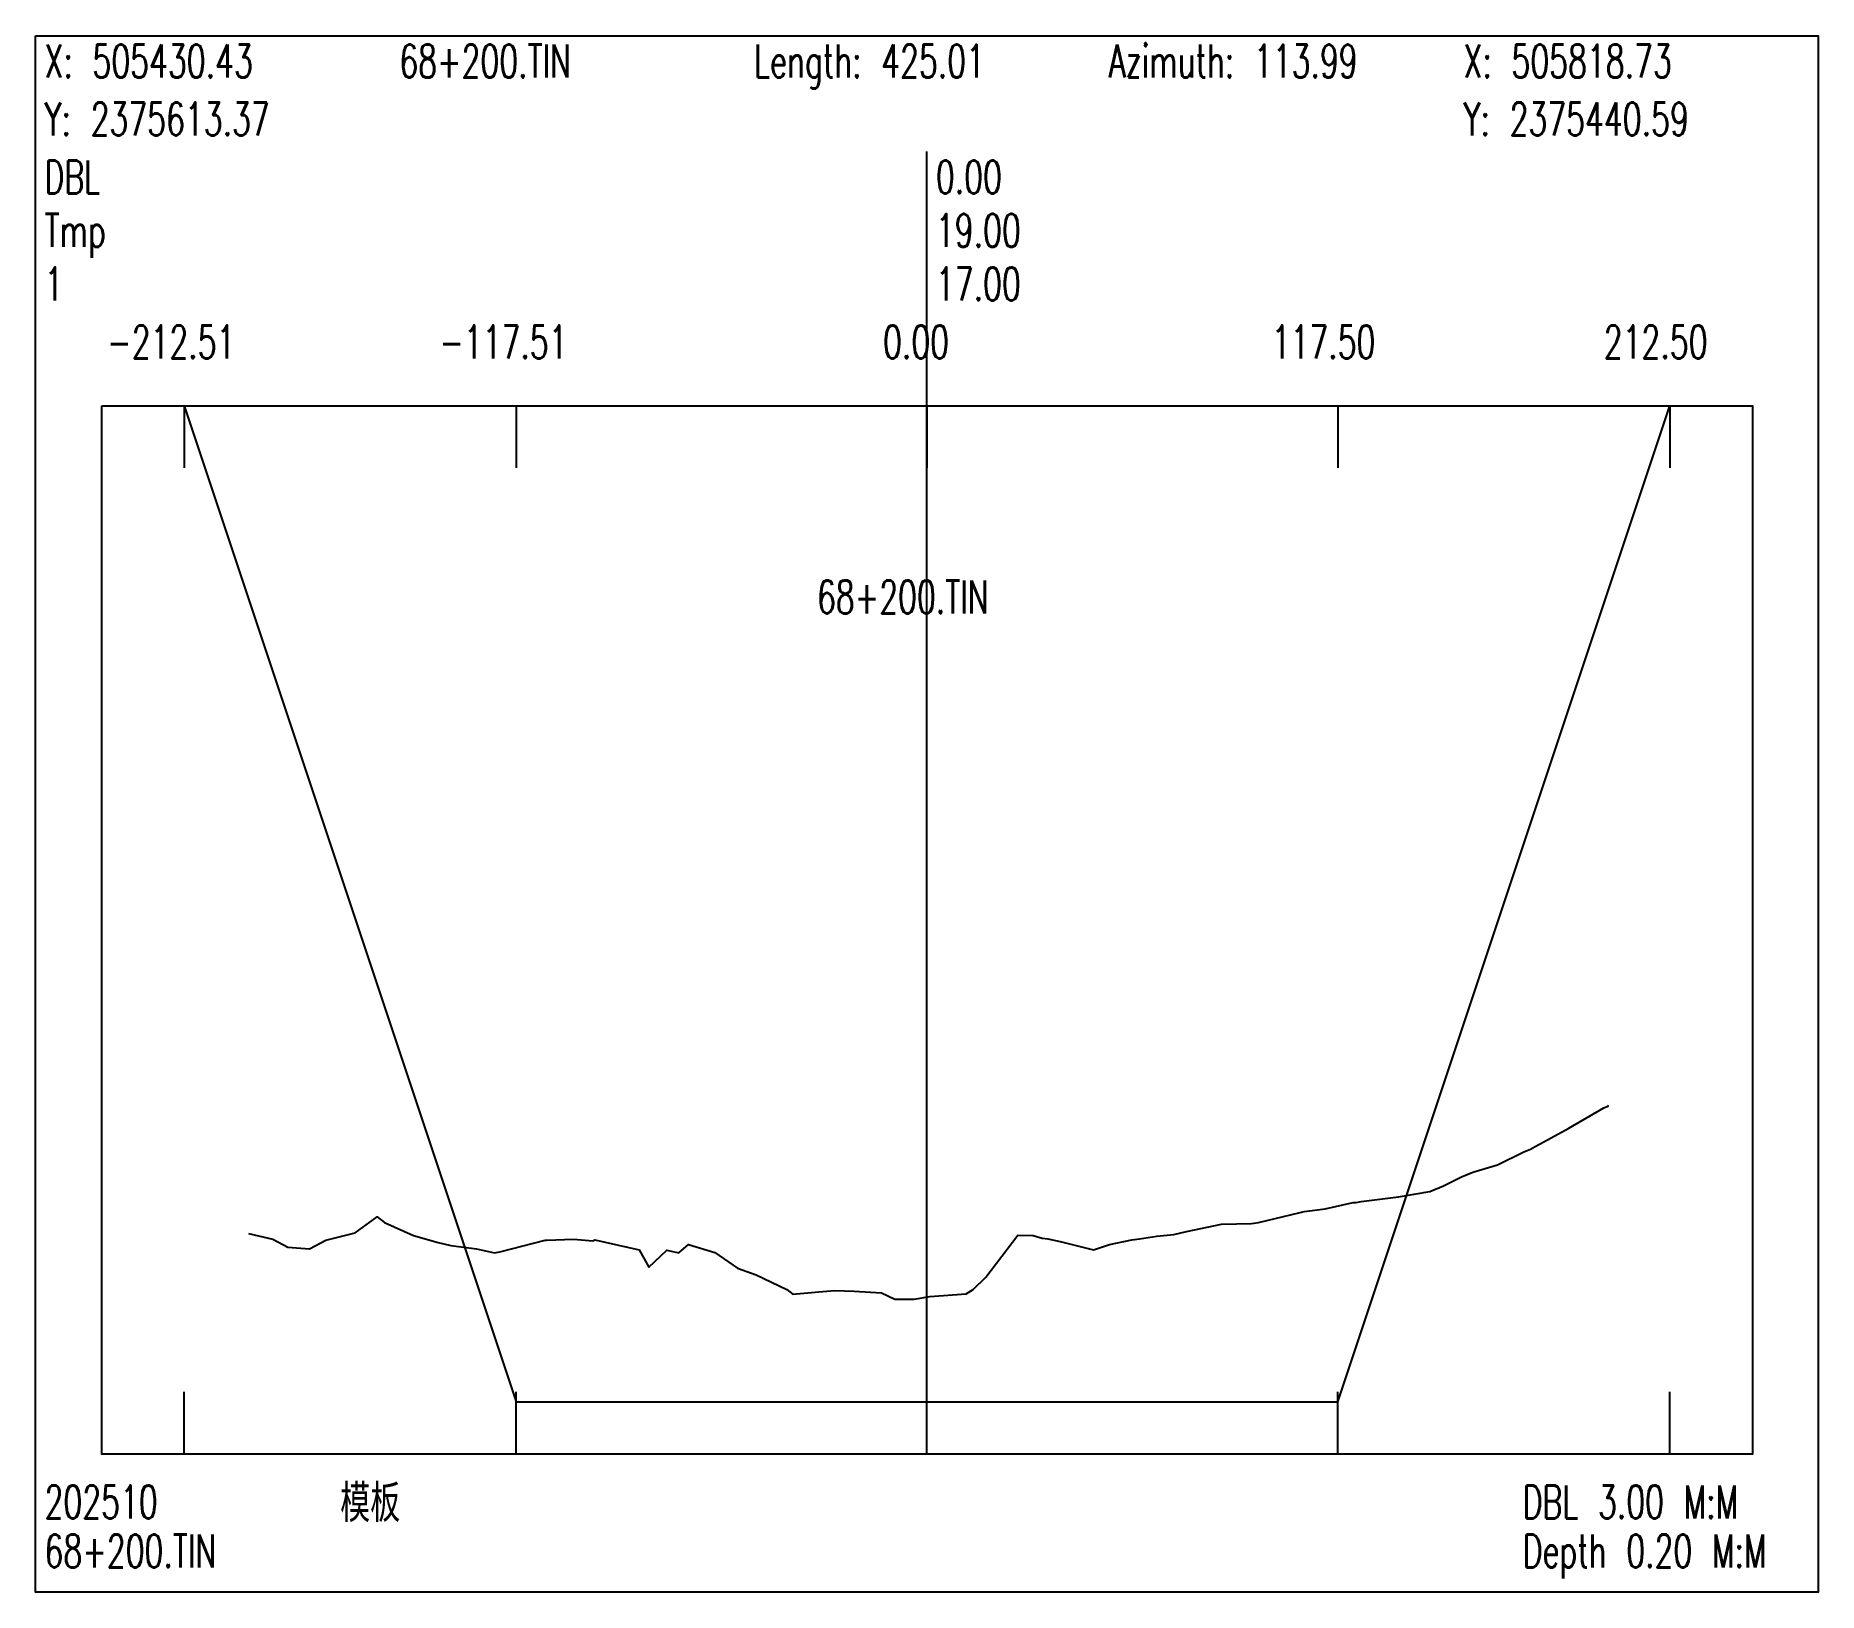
# Model space of a CAD drawing. Extents: x 1 to 171, y -4306 to 0.
# Drawn here: x 1 to 171, y -2821 to -2672.6 of the extents above; entities that cross this region are included whole.
import ezdxf

# ---------------------------------------------------------------- set-up
doc = ezdxf.new("R2010")
doc.units = 0
doc.header["$MEASUREMENT"] = 0
doc.layers.add('LABELS', color=7, linetype='Continuous')
doc.layers.add('XSECTION', color=7, linetype='Continuous')
doc.styles.get("Standard").update_dxf_attribs({"font": 'txt.shx'})

msp = doc.modelspace()

# ---------------------------------------------------------------- texts
at = {"layer": 'LABELS', "color": 0, "width": 0.666667}
for s, height, p in [('X: 505430.43', 3.1482, (1.85, -2676.58)), ('68+200.TIN', 3.148, (35.68, -2676.58)), ('Length: 425.01', 3.1482, (69.51, -2676.58)), ('Azimuth: 113.99', 3.1482, (103.34, -2676.58)), ('X: 505818.73', 3.1482, (137.17, -2676.58)), ('Y: 2375613.37', 3.1482, (1.85, -2682.1)), ('Y: 2375440.59', 3.1482, (137.17, -2682.1)), ('DBL', 3.148, (1.85, -2687.63)), ('0.00', 3.148, (86.85, -2687.63)), ('0.00', 3.148, (86.85, -2687.63)), ('Tmp', 3.148, (1.85, -2692.73)), ('19.00', 3.148, (86.85, -2692.73)), ('19.00', 3.148, (86.85, -2692.73)), ('-212.51', 3.148, (7.82, -2703.36)), ('-117.51', 3.148, (39.49, -2703.36)), ('0.00', 3.148, (81.81, -2703.36)), ('117.50', 3.148, (118.87, -2703.36)), ('212.50', 3.148, (150.54, -2703.36)), ('68+200.TIN', 3.148, (75.51, -2727.68)), ('模板', 3.148, (30.04, -2813.99)), ('DBL 3.00 M:M', 3.1482, (142.81, -2813.99)), ('68+200.TIN', 3.148, (1.85, -2818.67)), ('Depth 0.20 M:M', 3.1482, (142.81, -2818.67))]:
    msp.add_text(s, height=height, dxfattribs=at).set_placement(p)
at = {"layer": 'LABELS', "color": 1, "width": 0.666667}
for s, height, p in [('1', 3.15, (1.85, -2697.83)), ('17.00', 3.148, (86.85, -2697.83)), ('17.00', 3.148, (86.85, -2697.83)), ('202510', 3.148, (1.85, -2813.99))]:
    msp.add_text(s, height=height, dxfattribs=at).set_placement(p)

# ---------------------------------------------------------------- linework, layer by layer
at = {"layer": 'XSECTION', "color": 0, "linetype": 'Continuous'}
for points in [[(1, -2672.58), (171, -2672.58), (171, -2821.04), (1, -2821.04), (1, -2672.58)], [(86, -2807.87), (86, -2683.63)], [(86, -2807.87), (86, -2683.63)], [(7.3, -2707.87), (164.71, -2707.87), (164.71, -2807.87), (7.3, -2807.87), (7.3, -2707.87)], [(15.17, -2707.87), (15.17, -2713.8)], [(15.17, -2707.87), (46.83, -2802.87)], [(15.17, -2707.87), (46.83, -2802.87)], [(46.83, -2707.87), (46.83, -2713.8)], [(86, -2707.87), (86, -2713.8)], [(125.17, -2707.87), (125.17, -2713.8)], [(125.17, -2802.87), (156.84, -2707.87)], [(125.17, -2802.87), (156.84, -2707.87)], [(156.84, -2707.87), (156.84, -2713.8)], [(15.17, -2807.87), (15.17, -2801.93)], [(46.83, -2807.87), (46.83, -2801.93)], [(46.83, -2802.87), (86, -2802.87)], [(46.83, -2802.87), (46.83, -2802.87)], [(46.83, -2802.87), (86, -2802.87)], [(86, -2807.87), (86, -2801.93)], [(86, -2802.87), (125.17, -2802.87)], [(86, -2802.87), (125.17, -2802.87)], [(125.17, -2807.87), (125.17, -2801.93)], [(125.17, -2802.87), (125.17, -2802.87)], [(156.84, -2807.87), (156.84, -2801.93)]]:
    msp.add_lwpolyline(points, dxfattribs=at)
at = {"layer": 'XSECTION', "color": 1, "linetype": 'Continuous'}
msp.add_lwpolyline([(21.3, -2786.82), (23.62, -2787.37), (25.06, -2788.12), (27.1, -2788.27), (28.67, -2787.47), (31.47, -2786.77), (33.58, -2785.22), (34.27, -2785.77), (37.03, -2787.02), (39.38, -2787.67), (40.58, -2787.97), (43.05, -2788.27), (44.76, -2788.67), (45.25, -2788.57), (49.6, -2787.47), (49.67, -2787.47), (49.75, -2787.47), (52.3, -2787.37), (54.15, -2787.52), (54.26, -2787.47), (54.32, -2787.42), (58.56, -2788.37), (59.48, -2790.02), (61.18, -2788.42), (62.32, -2788.67), (63.25, -2787.87), (65.78, -2788.62), (67.93, -2790.12), (69.71, -2790.77), (72.62, -2792.17), (73.2, -2792.62), (75.7, -2792.37), (77.21, -2792.27), (79.07, -2792.32), (81.67, -2792.47), (82.94, -2793.07), (84.78, -2793.07), (86.28, -2792.82), (89.73, -2792.57), (90.4, -2792.17), (91.61, -2790.97), (94.67, -2786.97), (96.11, -2787.02), (96.98, -2787.27), (97.52, -2787.32), (98.71, -2787.57), (101.87, -2788.37), (103.39, -2787.87), (105.53, -2787.42), (106.27, -2787.32), (107.91, -2787.07), (109.54, -2786.92), (110.76, -2786.62), (114.09, -2785.92), (116.95, -2785.87), (117.2, -2785.82), (117.63, -2785.77), (121.58, -2784.82), (121.96, -2784.72), (123.96, -2784.47), (126.64, -2783.87), (126.92, -2783.87), (127.41, -2783.77), (130.96, -2783.32), (133.96, -2782.82), (135.25, -2782.27), (136.97, -2781.42), (138.06, -2780.97), (140.42, -2780.27), (142.91, -2779.02), (143.56, -2778.77), (144.01, -2778.52), (145.86, -2777.52), (147.21, -2776.77), (150.54, -2774.82), (150.93, -2774.67), (151, -2774.57)], dxfattribs=at)

msp.set_redraw_order([(e.dxf.handle, doc.entitydb.next_handle()) for e in msp.query("TEXT MTEXT ATTDEF DIMENSION ARC_DIMENSION")])  # texts and dimensions are drawn at this point

doc.saveas('drawing.dxf')
